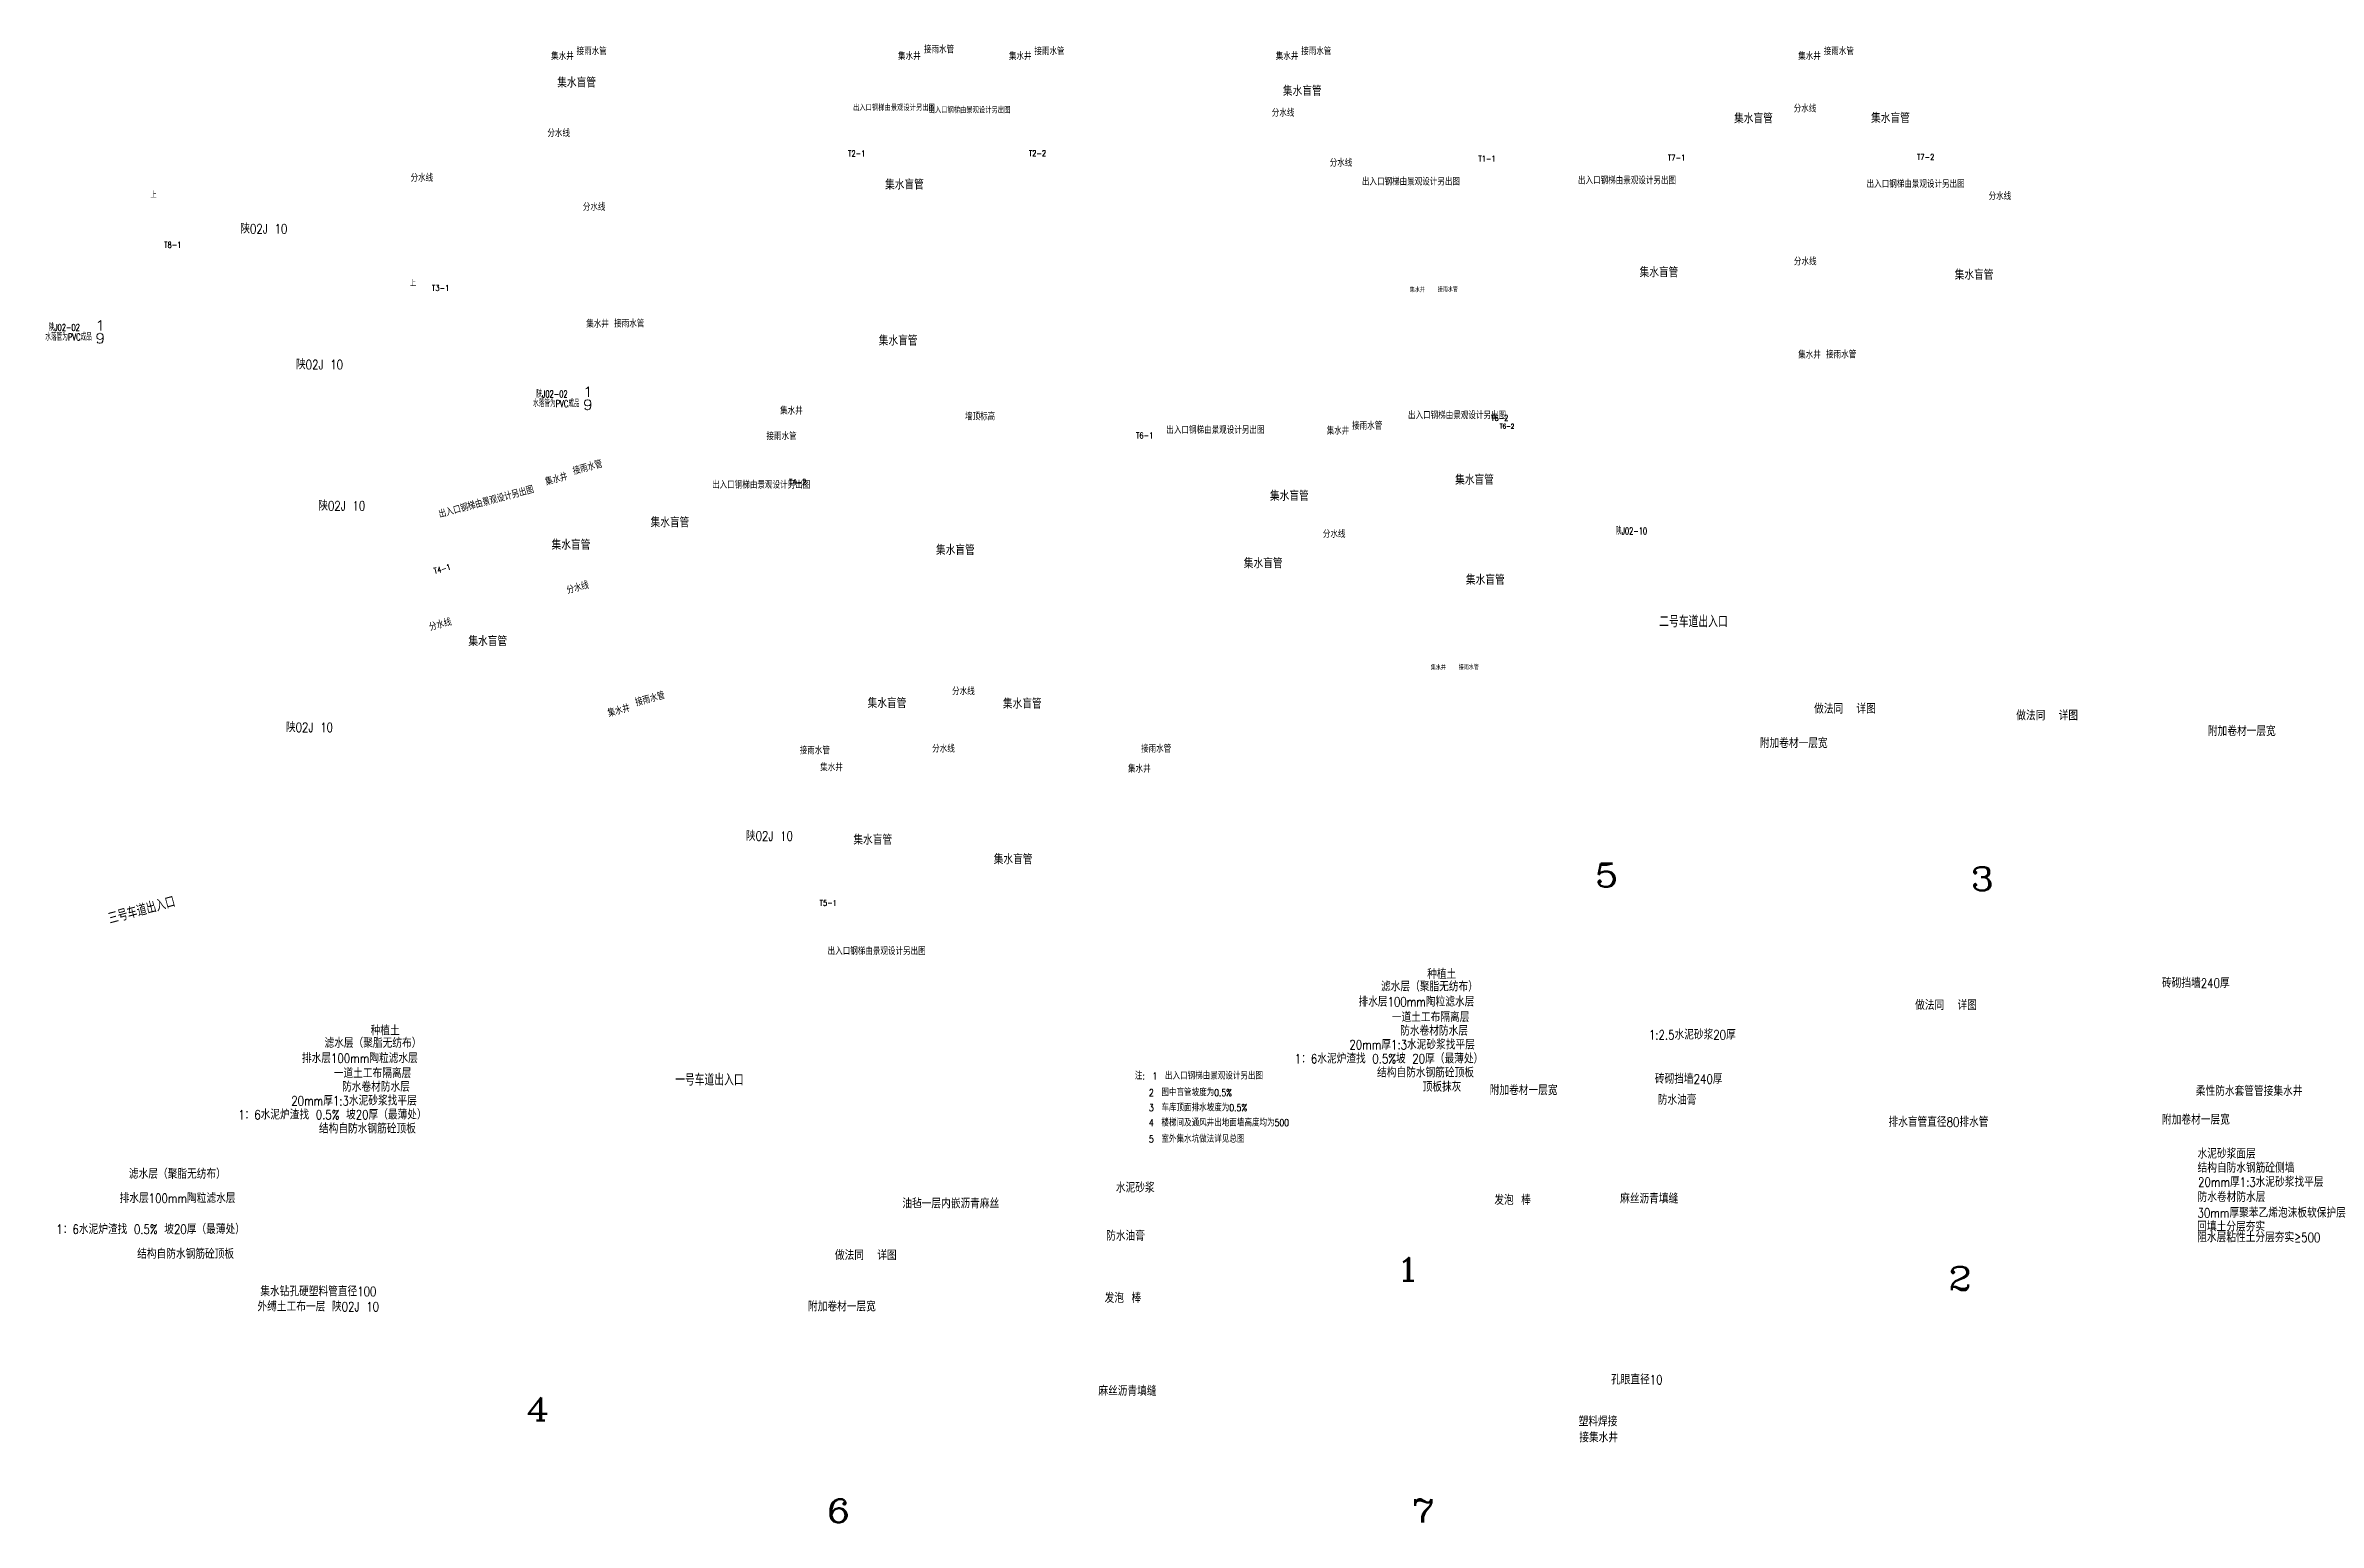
# Model space of a CAD drawing. Extents: x -542930 to 249594, y -301235 to 84515.
# Drawn here: x -527193 to -136940, y -286321 to -32744 of the extents above; entities that cross this region are included whole.
import ezdxf
from ezdxf.enums import TextEntityAlignment as Align

# ---------------------------------------------------------------- set-up
doc = ezdxf.new("R2010")
doc.units = 0
doc.header["$LTSCALE"] = 1000
doc.header["$MEASUREMENT"] = 0
doc.layers.get('0').update_dxf_attribs({"linetype": 'CONTINUOUS'})
for name, color, linetype in [('A-CH-TEXT', 2, 'CONTINUOUS'), ('PUB_TEXT', 7, 'CONTINUOUS'), ('TEXT', 7, 'CONTINUOUS'), ('中文', 2, 'CONTINUOUS')]:
    doc.layers.add(name, color=color, linetype=linetype)
doc.styles.add('_HZTXT', font='txt.shx', dxfattribs={"width": 0.8, "bigfont": 'hztxt.shx'})
doc.styles.add('COMP', font='complex', dxfattribs={"bigfont": 'hztxt'})
doc.styles.add('HZXY', font='romans.shx', dxfattribs={"width": 0.8, "bigfont": 'hztxt.shx'})

msp = doc.modelspace()

# ---------------------------------------------------------------- texts
at = {"style": 'COMP'}
for tag, text, height, width, p, p2 in [('1', '1', 1700, 2.333333, (-518644.497, -81655.885), (-516944.497, -81655.885)), ('9', '-', 1700, 1.5, (-518644.497, -83855.885), (-516944.497, -83855.885)), ('9', '-', 1700, 1.5, (-434906.782, -95275.648), (-433206.782, -95275.648)), ('1', '1', 1700, 2.333333, (-434906.782, -93075.648), (-433206.782, -93075.648)), ('5', '1', 4000, 1.5, (-261140.99, -177202.561, 0), (-257140.99, -177202.561, 0)), ('3', '1', 4000, 1.5, (-196685.36, -177796.988, 0), (-192685.36, -177796.988, 0)), ('1', '1', 4000, 2.333333, (-295286.19, -244832.955), (-291286.19, -244832.955)), ('2', '1', 4000, 1.5, (-200483.217, -246401.771), (-196483.217, -246401.771)), ('4', '1', 4000, 1.3125, (-444684.361, -268829.452), (-440684.361, -268829.452)), ('6', '1', 4000, 1.5, (-393020.138, -286320.513, 0), (-389020.138, -286320.513, 0)), ('7', '1', 4000, 1.5, (-292642.285, -286320.513, 0), (-288642.285, -286320.513, 0))]:
    msp.add_attdef(tag, text=text, height=height, dxfattribs=dict(at, width=width)).set_placement(p, p2, align=Align.FIT)
at = {"layer": 'A-CH-TEXT', "color": 7, "style": 'HZXY'}
for s, height, width, p in [('集水井', 1200, 0.8, (-440385.385, -35225.403, 0)), ('接雨水管', 1200, 0.8, (-436008.494, -34384.902, 0)), ('集水井', 1200, 0.8, (-380825.524, -35225.403, 0)), ('接雨水管', 1200, 0.8, (-376377.041, -34074.85, 0)), ('集水井', 1200, 0.8, (-361784.201, -35225.403, 0)), ('接雨水管', 1200, 0.8, (-357407.31, -34384.902, 0)), ('集水井', 1200, 0.8, (-315973.615, -35225.403, 0)), ('接雨水管', 1200, 0.8, (-311596.724, -34384.902, 0)), ('集水井', 1200, 0.8, (-226274.498, -35225.403, 0)), ('接雨水管', 1200, 0.8, (-221897.607, -34384.902, 0)), (' 出入口钢梯由景观设计另出图', 1000, 0.8, (-389122.798, -43954.062)), ('分水线', 1200, 0.8, (-227053.85, -44213.228)), (' 出入口钢梯由景观设计另出图', 1000, 0.8, (-376150.968, -44356.504)), ('分水线', 1200, 0.8, (-316650.032, -44952.388)), ('分水线', 1200, 0.8, (-441028.046, -48441.06)), ('T2-1', 1000, 0.8, (-389391.809, -51804.52)), ('T2-2', 1000, 0.8, (-358361.248, -51750.412)), ('分水线', 1200, 0.8, (-306714.762, -53529.093)), ('T1-1', 1000, 0.8, (-281192.234, -52668.499)), ('T7-1', 1000, 0.8, (-248635.774, -52514.567)), ('T7-2', 1000, 0.8, (-205873.844, -52381.644)), ('上', 1000, 0.8, (-509159.515, -58893.903)), ('分水线', 1200, 0.8, (-464514.295, -56115.048)), (' 出入口钢梯由景观设计另出图', 1200, 0.8, (-301843.737, -56764.005)), (' 出入口钢梯由景观设计另出图', 1200, 0.8, (-264748.125, -56544.227)), (' 出入口钢梯由景观设计另出图', 1200, 0.8, (-215193.991, -57165.986)), ('分水线', 1200, 0.8, (-193587.894, -59266.496)), ('分水线', 1200, 0.8, (-434937.642, -61112.767)), ('T8-1', 1000, 0.8, (-506818.983, -67471.275)), ('分水线', 1200, 0.8, (-227008.046, -70475.843)), ('上', 1000, 0.8, (-464631.371, -74089.34)), ('T3-1', 1000, 0.8, (-460838.337, -74881.905)), ('陕J02-02', 1200, 0.6, (-526649.875, -81762.021)), ('集水井', 1200, 0.8, (-434346.674, -81183.586, 0)), ('接雨水管', 1200, 0.8, (-429550.307, -81134.985, 0)), ('水落管为PVC成品', 1200, 0.6, (-527220.914, -83397.481)), ('集水井', 1200, 0.8, (-226280.818, -86489.292, 0)), ('接雨水管', 1200, 0.8, (-221484.451, -86440.691, 0)), ('水落管为PVC成品', 1200, 0.6, (-443483.2, -94817.244)), ('陕J02-02', 1200, 0.6, (-442912.161, -93181.784)), ('集水井', 1200, 0.8, (-401066.909, -96094.563, 0)), ('墙顶标高', 1200, 0.8, (-369320.656, -97073.652)), ('接雨水管', 1200, 0.8, (-302861.936, -98684.902, 0)), (' 出入口钢梯由景观设计另出图', 1200, 0.8, (-293925.499, -96870.239)), ('T6-2', 1000, 0.8, (-279005.295, -97192.77)), ('接雨水管', 1200, 0.8, (-403409.106, -100478.747, 0)), ('T6-1', 1000, 0.8, (-339956.651, -100193.336)), (' 出入口钢梯由景观设计另出图', 1200, 0.8, (-335412.563, -99398.221)), ('集水井', 1200, 0.8, (-307238.827, -99525.403, 0)), ('T6-2', 800, 0.8, (-277517.564, -98512.43)), (' 出入口钢梯由景观设计另出图', 1200, 0.8, (-413401.744, -108813.208)), ('T4-2', 1000, 0.8, (-399531.497, -108174.329)), ('分水线', 1200, 0.8, (-307888.939, -117262.882)), ('陕J02-10', 1200, 0.6, (-257568.378, -116717.388)), ('分水线', 1200, 0.8, (-371537.604, -144261.917)), ('接雨水管', 1200, 0.8, (-397698.494, -154407.134, 0)), ('集水井', 1200, 0.8, (-394183.591, -157311.132, 0)), ('分水线', 1200, 0.8, (-374961.735, -154115.358)), ('接雨水管', 1200, 0.8, (-339097.472, -154124.396, 0)), ('集水井', 1200, 0.8, (-341341.123, -157563.061, 0)), ('T5-1', 1000, 0.8, (-394286.789, -180447.492)), (' 出入口钢梯由景观设计另出图', 1200, 0.8, (-393571.009, -188856.14)), ('注:  1  出入口钢梯由景观设计另出图', 1200, 0.8, (-340158.107, -210242.663)), ('2  图中盲管坡度为0.5%', 1200, 0.8, (-337743.869, -213099.881)), ('3  车库顶面排水坡度为0.5%', 1200, 0.8, (-337743.869, -215703.123)), ('4  楼梯间及通风井出地面墙高度均为500', 1200, 0.8, (-337743.869, -218293.666)), ('5  室外集水坑做法详见总图', 1200, 0.8, (-337743.869, -221085.172))]:
    msp.add_text(s, height=height, dxfattribs=dict(at, width=width)).set_placement(p)
at = {"layer": 'A-CH-TEXT', "color": 7, "style": 'HZXY', "width": 0.8}
for s, height, rotation, p in [('T4-1', 1000, 15.24696128, (-460374.386, -123478.75)), ('分水线', 1200, 15, (-437521.197, -126944.487)), ('分水线', 1200, 15, (-461123.547, -133268.717))]:
    msp.add_text(s, height=height, rotation=rotation, dxfattribs=at).set_placement(p)
at = {"layer": 'PUB_TEXT', "style": '_HZTXT', "width": 0.8}
for s, p in [('附加卷材一层宽', (-232862.694, -153343.836, 0)), ('附加卷材一层宽', (-155929.8, -151276.872, 0)), ('砖砌挡墙240厚', (-163812.949, -194526.815)), ('附加卷材一层宽', (-279237.608, -212918.436)), ('附加卷材一层宽', (-163812.949, -217985.201)), ('麻丝沥青填缝', (-256851.033, -231535.341, 0)), ('麻丝沥青填缝', (-346427.647, -264559.989))]:
    msp.add_text(s, height=1600, dxfattribs=at).set_placement(p)
at = {"layer": 'TEXT', "style": '_HZTXT', "width": 0.8}
for s, height, p in [('集水盲管', 1600, (-439330.739, -39953.883, 0)), ('集水盲管', 1600, (-314745.841, -41387.078, 0)), ('集水盲管', 1600, (-237278.091, -46116.366, 0)), ('集水盲管', 1600, (-213763.168, -46039.687, 0)), ('集水盲管', 1600, (-383053.292, -57468.846, 0)), ('陕02J 10', 1600, (-493742.059, -65019.243, 0)), ('集水盲管', 1600, (-253513.781, -72518.91, 0)), ('集水盲管', 1600, (-199408.307, -72949.071, 0)), ('集水井', 800, (-292959.329, -75089.292, 0)), ('接雨水管', 800, (-288162.962, -75040.691, 0)), ('集水盲管', 1600, (-384131.657, -84255.305, 0)), ('陕02J 10', 1600, (-484177.003, -88323.629, 0)), ('集水盲管', 1600, (-316965.124, -110910.39, 0)), ('集水盲管', 1600, (-285174.424, -108156.263, 0)), ('陕02J 10', 1600, (-480358.612, -112582.853, 0)), ('集水盲管', 1600, (-423313.694, -115451.845, 0)), ('集水盲管', 1600, (-440301.689, -119311.697, 0)), ('集水盲管', 1600, (-374310.567, -120191.854, 0)), ('集水盲管', 1600, (-321452.875, -122473.065, 0)), ('集水盲管', 1600, (-283322.834, -125317.026, 0)), ('集水盲管', 1600, (-454593.474, -135852.218, 0)), ('集水井', 800, (-289357.34, -139960.83, 0)), ('接雨水管', 800, (-284560.973, -139912.23, 0)), ('集水盲管', 1600, (-386046.49, -146478.268, 0)), ('集水盲管', 1600, (-362817.39, -146577.477, 0)), ('做法同  详图', 1600, (-223548.671, -147445.822, 0)), ('做法同  详图', 1600, (-188835.848, -148599.242, 0)), ('陕02J 10', 1600, (-485908.386, -150620.778, 0)), ('陕02J 10', 1600, (-406936.352, -169272.571, 0)), ('集水盲管', 1600, (-388485.644, -169941.759, 0)), ('集水盲管', 1600, (-364389.839, -173287.814, 0)), ('种植土', 1600, (-289972.767, -192995.949)), ('滤水层（聚脂无纺布）', 1600, (-297897.786, -195121.889)), ('排水层100mm陶粒滤水层', 1600, (-301769.605, -197730.496)), ('一道土工布隔离层', 1600, (-296036.58, -200382.677, 0)), ('做法同  详图', 1600, (-206200.69, -198321.239, 0)), ('种植土', 1600, (-471362.322, -202692.384, 0)), ('防水卷材防水层', 1600, (-294611.332, -202720.84, 0)), ('1:2.5水泥砂浆20厚', 1600, (-251903.561, -203388.19, 0)), ('排水层100mm陶粒滤水层', 1600, (-483159.16, -207426.931, 0)), ('滤水层（聚脂无纺布）', 1600, (-479287.341, -204818.325, 0)), ('1：6水泥炉渣找 0.5%坡 20厚（最薄处）', 1600, (-312706.357, -207498.588, 0)), ('20mm厚1:3水泥砂浆找平层', 1600, (-303328.211, -205099.685, 0)), ('一道土工布隔离层', 1600, (-477697.052, -210001.569, 0)), ('防水卷材防水层', 1600, (-476271.804, -212339.732, 0)), ('结构自防水钢筋砼顶板', 1600, (-298576.601, -209897.14, 0)), ('顶板抹灰', 1600, (-290747.97, -212343.914, 0)), ('砖砌挡墙240厚', 1600, (-250881.654, -210988.766, 0)), ('20mm厚1:3水泥砂浆找平层', 1600, (-484988.683, -214718.577, 0)), ('防水油膏', 1600, (-250390.508, -214581.046, 0)), ('柔性防水套管管接集水井', 1600, (-158010.528, -213066.846, 0)), ('1：6水泥炉渣找 0.5% 坡20厚（最薄处）', 1600, (-494106.945, -217117.481, 0)), ('结构自防水钢筋砼顶板', 1600, (-480237.073, -219516.032, 0)), ('排水盲管直径80排水管', 1600, (-210781.611, -218384.844, 0)), ('水泥砂浆面层', 1600, (-157712.788, -223824.331, 0)), ('滤水层（聚脂无纺布）', 1600, (-512869.114, -227287.332)), ('结构自防水钢筋砼侧墙', 1600, (-157712.788, -226249.511, 0)), ('排水层100mm陶粒滤水层', 1600, (-514456.183, -231461.007, 0)), ('水泥砂浆', 1600, (-343419.613, -229658.571)), ('发泡', 1600, (-278453.648, -231770.002, 0)), ('棒', 1600, (-273824.925, -231770.002, 0)), ('防水卷材防水层', 1600, (-157712.788, -231265.224, 0)), ('20mm厚1:3水泥砂浆找平层', 1600, (-157624.961, -228678.083, 0)), ('油毡一层内嵌沥青麻丝', 1600, (-380083.073, -232373.864)), ('30mm厚聚苯乙烯泡沫板软保护层', 1600, (-157712.788, -233963.579, 0)), ('1：6水泥炉渣找 0.5% 坡20厚（最薄处）', 1600, (-525317.654, -236783.723, 0)), ('防水油膏', 1600, (-345087.294, -237929.629)), ('回填土分层夯实', 1600, (-157765.548, -236334.793, 0)), ('阻水层粘性土分层夯实≥500', 1600, (-157765.548, -238182.804, 0)), ('结构自防水钢筋砼顶板', 1600, (-511447.782, -241032.465, 0)), ('做法同  详图', 1600, (-391656.666, -241256.491, 0)), ('集水钻孔硬塑料管直径100', 1600, (-490307.422, -247452.658, 0)), ('外缚土工布一层 陕02J 10', 1600, (-490792.118, -250063.52, 0)), ('附加卷材一层宽', 1600, (-396272.814, -250056.979)), ('发泡', 1600, (-345354.53, -248595.602, 0)), ('棒', 1600, (-340725.807, -248595.602, 0)), ('孔眼直径10', 1600, (-258414.228, -262601.506)), ('塑料焊接', 1600, (-263966.448, -269783.228)), ('接集水井', 1600, (-263862.495, -272536.543))]:
    msp.add_text(s, height=height, dxfattribs=at).set_placement(p)
for s, p in [('接雨水管', (-436458.384, -106473.718, 0)), ('集水井', (-441196.131, -108316.81, 0)), (' 出入口钢梯由景观设计另出图', (-460326.439, -114107.483)), ('接雨水管', (-425734.739, -146205.466, 0)), ('集水井', (-430472.485, -148048.558, 0))]:
    msp.add_text(s, height=1200, rotation=15, dxfattribs=at).set_placement(p)
at = {"layer": '中文', "style": '_HZTXT', "width": 0.8}
msp.add_text('二号车道出入口', height=2000, dxfattribs=at).set_placement((-244251.352, -132637.181), align=Align.CENTER)
msp.add_text('三号车道出入口', height=2000, rotation=15, dxfattribs=at).set_placement((-516103.176, -183640.133))
msp.add_text('一号车道出入口', height=2000, dxfattribs=at).set_placement((-419084.617, -211309.341))

doc.saveas('drawing.dxf')
